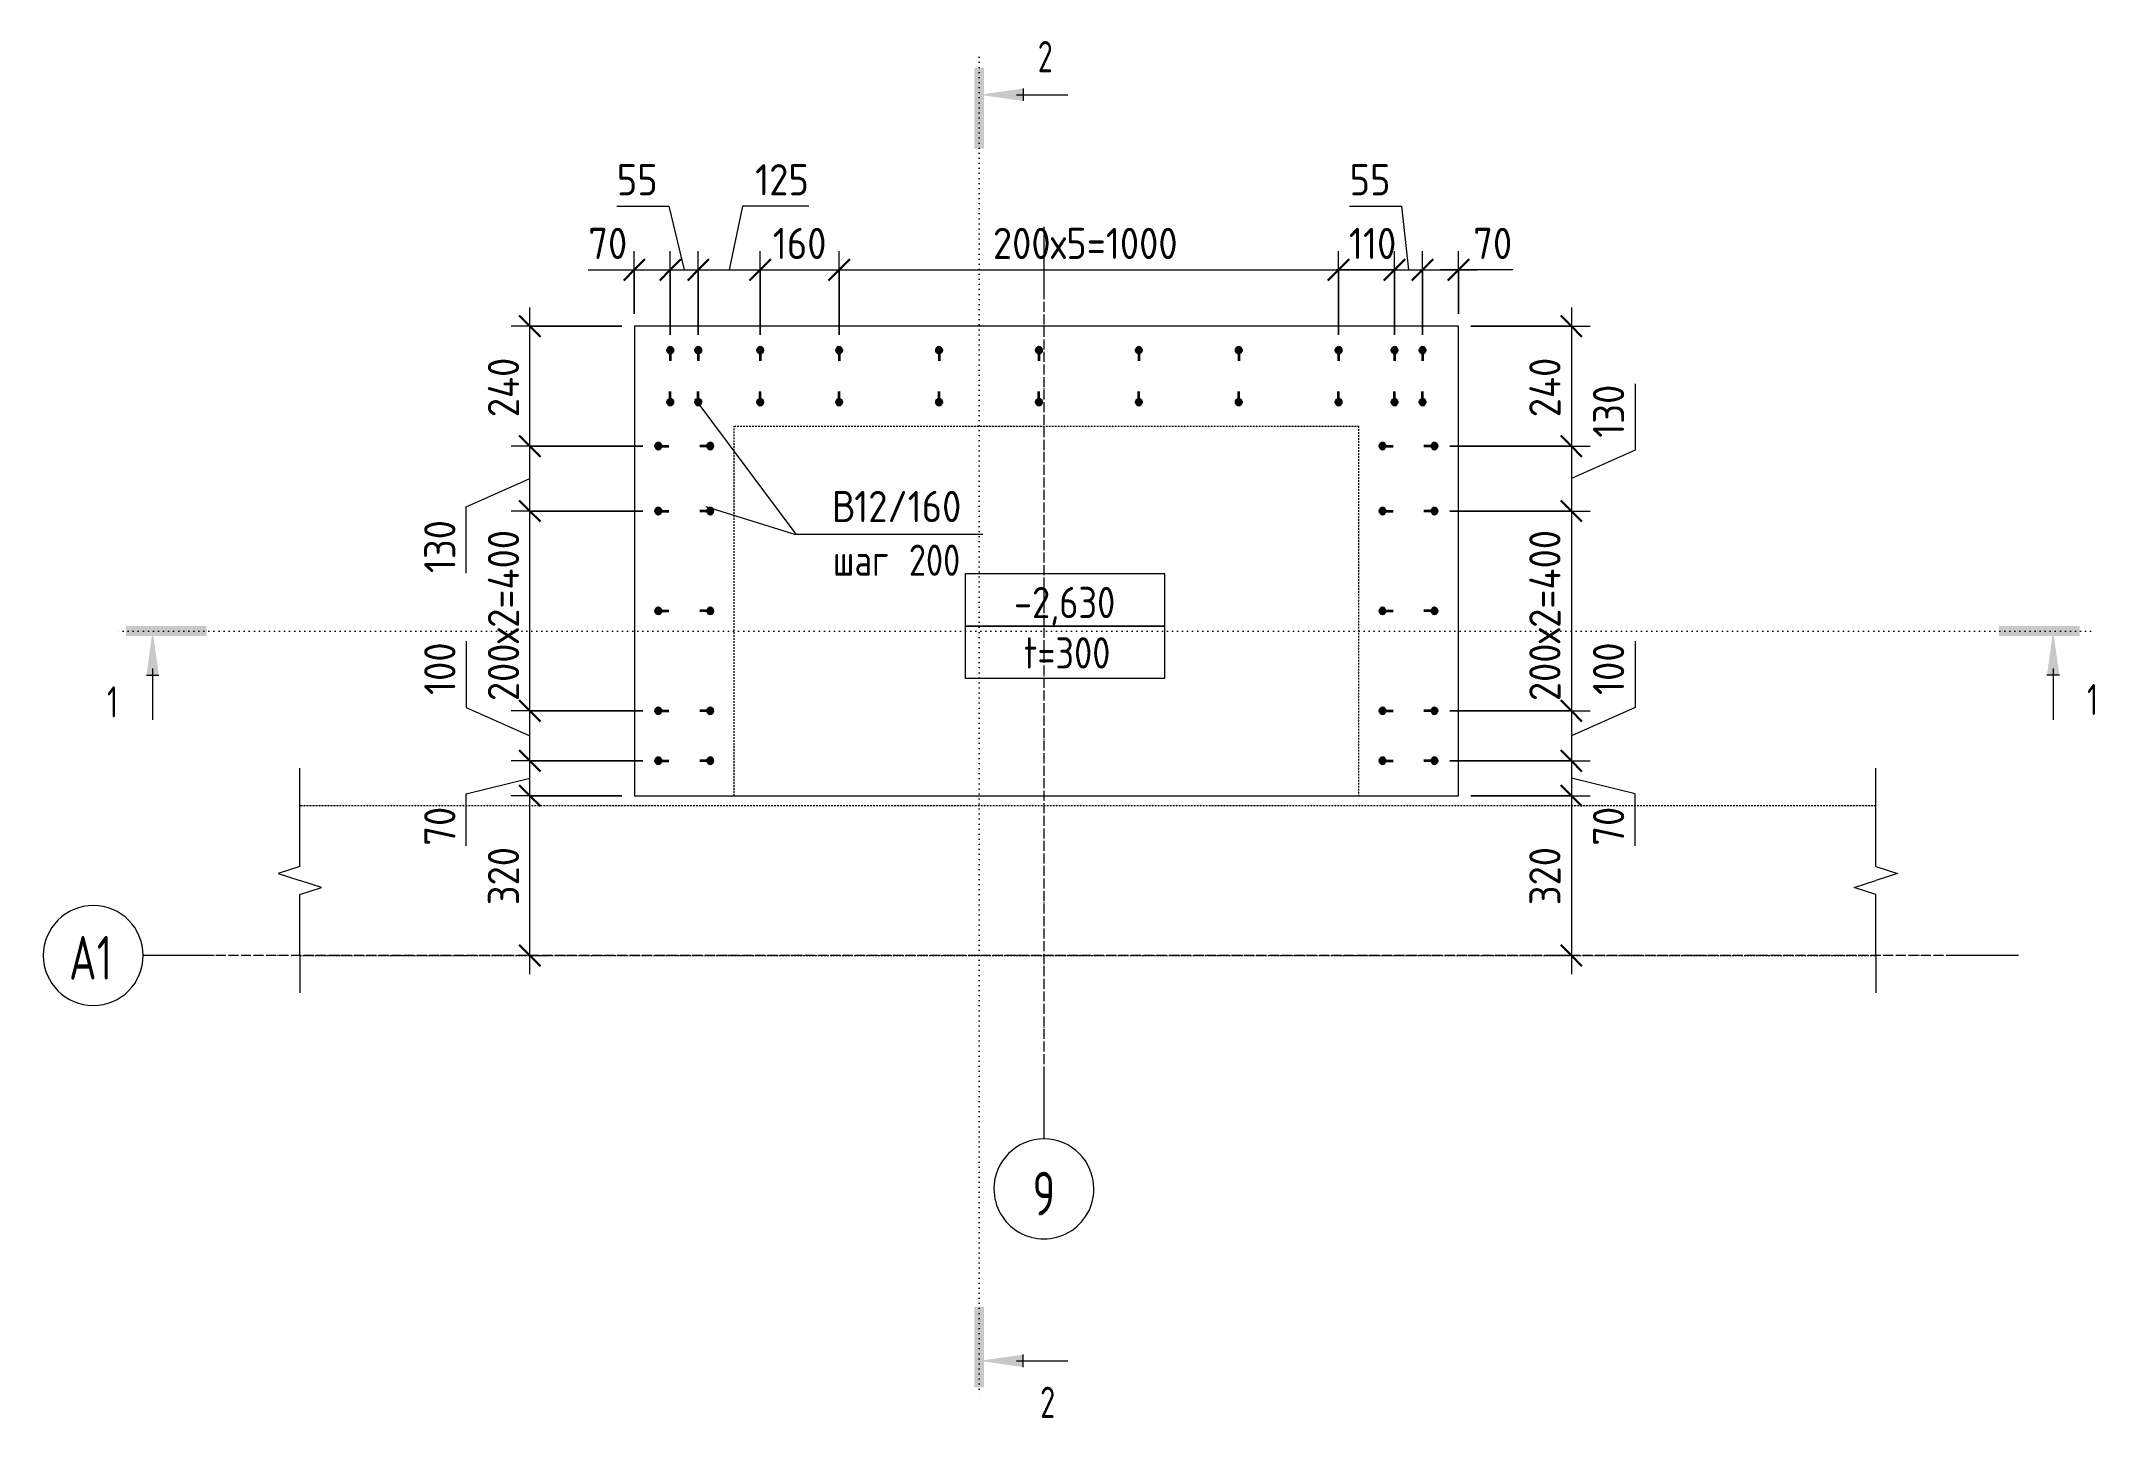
# Model space of a CAD drawing. Header units: millimetres. Extents: x 30199 to 69236, y -5153 to 33423.
# Drawn here: x 53564 to 57676, y 30219 to 32976 of the extents above.
import ezdxf

# ---------------------------------------------------------------- set-up
doc = ezdxf.new("R2010")
doc.units = ezdxf.units.MM
for name, pattern in [('01 Штриховая _4 мм_', [6, 3.5, -2.5]), ('02 Штрихпунктирная _20 мм_', [25, 20, -2.5, 0, -2.5]), ('04 Пунктир 10мм', [10, 0, -10])]:
    doc.linetypes.add(name, pattern=pattern)
for name, color, linetype, lineweight in [('AA_Dim', 7, 'Continuous', 9), ('AA_Dim-25', 7, 'Continuous', 9), ('AA_Oformlenie', 7, 'Continuous', 9), ('AA_Razrez', 7, 'Continuous', 9), ('AA_Vinoska', 7, 'Continuous', 9), ('AF_Stena_Опалубка', 253, 'Continuous', 20), ('KR_Armatura', 7, 'Continuous', 20), ('KR_Armatura_Tonkie', 7, 'Continuous', 20), ('KR_Fundament', 7, 'Continuous', 20), ('Оси', 7, 'Continuous', 9)]:
    doc.layers.add(name, color=color, linetype=linetype, lineweight=lineweight)
doc.styles.add('ISOCPEUR', font='isocpeur.ttf', dxfattribs={"width": 0.7, "height": 87.5})
doc.styles.add('ISOCPEUR_1', font='isocpeur.ttf', dxfattribs={"width": 0.9, "height": 62.5})
doc.styles.add('ISOCPEUR_2', font='isocpeur.ttf', dxfattribs={"width": 0.7, "height": 62.5})
doc.styles.add('ISOCPEUR_3', font='isocpeur.ttf', dxfattribs={"width": 0.85, "height": 62.5})
doc.styles.add('ISOCPEUR_8', font='isocpeur.ttf', dxfattribs={"width": 0.8, "height": 62.5})
doc.dimstyles.new('05_Округл_1мм__прозр_', dxfattribs={"dimscale": 304.8, "dimtxt": 62.248823, "dimasz": 0.139436, "dimexe": 0.123031, "dimexo": 0.082021, "dimgap": 0.008202, "dimtad": 1, "dimdec": 0, "dimdsep": 46, "dimtxsty": 'ISOCPEUR_1', "dimblk1": 'OBLIQUE', "dimblk2": 'OBLIQUE', "dimsah": 1, "dimcen": 0.09, "dimdle": 0.123031, "dimazin": 0, "dimtfac": 1, "dimtdec": 4, "dimtix": 1, "dimtmove": 0, "dimatfit": 3, "dimfxl": 1, "dimtvp": 1, "dimtolj": 1, "dimtzin": 0, "dimlwd": 18, "dimlwe": 18, "dimarcsym": 2})
doc.dimstyles.new('05_Округл_1мм__прозр__1', dxfattribs={"dimscale": 304.8, "dimtxt": 62.248823, "dimasz": 0.139436, "dimexe": 0.123031, "dimexo": 0.082021, "dimgap": 0.008202, "dimtad": 1, "dimdec": 0, "dimdsep": 46, "dimtxsty": 'ISOCPEUR_1', "dimblk1": 'OBLIQUE', "dimblk2": 'OBLIQUE', "dimsah": 1, "dimcen": 0.09, "dimdle": 0.123031, "dimazin": 0, "dimtfac": 1, "dimtdec": 4, "dimtix": 1, "dimtmove": 1, "dimatfit": 3, "dimfxl": 1, "dimtvp": 1, "dimtolj": 1, "dimtzin": 0, "dimlwd": 18, "dimlwe": 18, "dimarcsym": 2})
doc.dimstyles.new('05_Округл_5мм__прозр_', dxfattribs={"dimscale": 304.8, "dimtxt": 62.248823, "dimasz": 0.139436, "dimexe": 0.123031, "dimexo": 0.082021, "dimgap": 0.008202, "dimtad": 1, "dimdec": 0, "dimrnd": 5, "dimdsep": 46, "dimtxsty": 'ISOCPEUR_1', "dimblk1": 'OBLIQUE', "dimblk2": 'OBLIQUE', "dimsah": 1, "dimcen": 0.09, "dimdle": 0.123031, "dimazin": 0, "dimtfac": 1, "dimtdec": 4, "dimtix": 1, "dimtmove": 1, "dimatfit": 3, "dimfxl": 1, "dimtvp": 1, "dimtolj": 1, "dimtzin": 0, "dimlwd": 18, "dimlwe": 18, "dimarcsym": 2})
doc.dimstyles.new('05_Округл_5мм__прозр__1', dxfattribs={"dimscale": 304.8, "dimtxt": 62.248823, "dimasz": 0.139436, "dimexe": 0.123031, "dimexo": 0.082021, "dimgap": 0.008202, "dimtad": 1, "dimdec": 0, "dimrnd": 5, "dimdsep": 46, "dimtxsty": 'ISOCPEUR_1', "dimblk1": 'OBLIQUE', "dimblk2": 'OBLIQUE', "dimsah": 1, "dimcen": 0.09, "dimdle": 0.123031, "dimazin": 0, "dimtfac": 1, "dimtdec": 4, "dimtix": 1, "dimtmove": 0, "dimatfit": 3, "dimfxl": 1, "dimtvp": 1, "dimtolj": 1, "dimtzin": 0, "dimlwd": 18, "dimlwe": 18, "dimarcsym": 2})

msp = doc.modelspace()

# ---------------------------------------------------------------- texts
at = {"layer": 'AA_Razrez', "char_height": 62.5, "attachment_point": 1, "style": 'ISOCPEUR_2'}
for s, insert, width in [('\\fISOCPEUR|b0|i0|c204|p34|;\\W.7;2', (55559.308, 32975.9022), 37.879734), ('\\fISOCPEUR|b0|i0|c204|p34|;\\W.7;1', (53695.8895, 31684.0868), 26.656109), ('\\fISOCPEUR|b0|i0|c204|p34|;\\W.7;1', (57660.1215, 31688.8804), 26.656109), ('\\fISOCPEUR|b0|i0|c204|p34|;\\W.7;2', (55564.1015, 30281.6618), 37.879734)]:
    msp.add_mtext(s, dxfattribs=dict(at, insert=insert, width=width))
at = {"layer": 'AA_Vinoska', "char_height": 62.5, "attachment_point": 1}
for s, insert, width, style in [('\\fISOCPEUR|b0|i0|c204|p34|;\\W.9;В', (55147.0154, 32075.2547), 54.113906, 'ISOCPEUR_1'), ('\\fISOCPEUR|b0|i0|c204|p34|;\\W.9;В', (55147.0154, 32075.2547), 54.113906, 'ISOCPEUR_1'), ('12/160', (55191.6638, 32075.2547), 263.354344, 'ISOCPEUR_1'), ('12/160', (55191.6638, 32075.2547), 263.354344, 'ISOCPEUR_1'), (' 200', (55269.4383, 31967.7783), 166.751, 'ISOCPEUR_8'), ('шаг', (55149.0529, 31967.7783), 145.907125, 'ISOCPEUR_8'), ('-2,630', (55511.5818, 31883.0375), 252.130719, 'ISOCPEUR_3'), ('t=300', (55531.4006, 31782.1157), 223.169758, 'ISOCPEUR_3')]:
    msp.add_mtext(s, dxfattribs=dict(at, insert=insert, width=width, style=style))
at = {"layer": 'Оси', "char_height": 87.5, "attachment_point": 1, "style": 'ISOCPEUR'}
for s, insert, width in [('\\fISOCPEUR|b0|i0|c204|p34|;\\W.7;А', (53619.7875, 31184.2595), 67.34175), ('\\fISOCPEUR|b0|i0|c204|p34|;\\W.7;1', (53675.35, 31184.2595), 37.879734), ('\\fISOCPEUR|b0|i0|c204|p34|;\\W.7;9', (55548.9065, 30712.0243), 51.909266)]:
    msp.add_mtext(s, dxfattribs=dict(at, insert=insert, width=width))

# ---------------------------------------------------------------- blocks, each defined once
blk = doc.blocks.new('265_Выпуск П одной длины _НесАрм_РабПлоск_ - В1 _d12_ t250-4071037-Схема расположения арматурных выпусков вундаментной плиты  в_о 9-А1')
at = {"layer": 'KR_Armatura_Tonkie', "lineweight": 35}
for points in [[(-6, -6), (-4.4, -5.8), (-3, -5.2), (-1.8, -4.2), (-0.8, -3), (-0.2, -1.3), (0, 0), (-0.2, 1.6), (-0.8, 3), (-1.8, 4.2), (-3.3, 5.3), (-4.4, 5.8), (-6, 6), (-7.6, 5.8), (-9, 5.2), (-10.2, 4.2), (-11.2, 3), (-11.8, 1.6), (-12, 0), (-11.8, -1.6), (-11.2, -3), (-10.2, -4.2), (-9, -5.2), (-7.6, -5.8)], [(98, -6), (99.6, -5.8), (101, -5.2), (102.9, -3.4), (103.2, -3), (103.8, -1.6), (104, 0), (103.8, 1.6), (102.9, 3.4), (102.2, 4.2), (101, 5.2), (99.6, 5.8), (98, 6), (96.4, 5.8), (95, 5.2), (93.8, 4.2), (92.8, 3), (92.2, 1.6), (92, 0), (92.2, -1.6), (92.8, -3), (93.8, -4.2), (95, -5.2), (96.4, -5.8)]]:
    blk.add_hatch(color=256, dxfattribs=at).paths.add_polyline_path(points)
at = {"layer": 'KR_Armatura'}
for centre in [(-6, 0), (98, 0)]:
    blk.add_circle(centre, 6, dxfattribs=at)
at = {"layer": 'KR_Armatura_Tonkie', "lineweight": 35}
for p, q in [((0, 0), (15, 0)), ((92, 0), (77, 0))]:
    blk.add_line(p, q, dxfattribs=at)
for centre, start, end in [((-6, 0), 360, 180), ((-6, 0), 180, 360), ((98, 0), 360, 180), ((98, 0), 180, 360)]:
    blk.add_arc(centre, 6, start, end, dxfattribs=at)
blk = doc.blocks.new('265_Выпуск П одной длины _НесАрм_РабПлоск_ - В1 _d12_ t250-V1-Схема расположения арматурных выпусков вундаментной плиты  в_о 9-А1')
at = {"layer": 'KR_Armatura_Tonkie', "lineweight": 35}
for points in [[(-12, 0), (-11.8, -1.6), (-11.2, -3), (-10.2, -4.2), (-9, -5.2), (-7.6, -5.8), (-6, -6), (-4.4, -5.8), (-3, -5.2), (-1.8, -4.2), (-0.8, -3), (-0.2, -1.6), (-0.1, 0.9), (-0.2, 1.6), (-0.8, 3), (-1.8, 4.2), (-3, 5.2), (-4.4, 5.8), (-6, 6), (-7.6, 5.8), (-9, 5.2), (-10.2, 4.2), (-11.2, 3), (-11.9, 0.9)], [(92, 0), (92.2, -1.6), (92.8, -3), (93.8, -4.2), (95, -5.2), (96.4, -5.8), (98, -6), (99.6, -5.8), (101, -5.2), (102.2, -4.2), (103.2, -3), (103.8, -1.6), (103.9, 0.9), (103.8, 1.6), (103.2, 3), (102.2, 4.2), (101, 5.2), (99.6, 5.8), (98, 6), (96.4, 5.8), (95, 5.2), (93.8, 4.2), (92.8, 3), (92.1, 0.9)]]:
    blk.add_hatch(color=256, dxfattribs=at).paths.add_polyline_path(points)
at = {"layer": 'KR_Armatura'}
for centre in [(-6, 0), (98, 0)]:
    blk.add_circle(centre, 6, dxfattribs=at)
at = {"layer": 'KR_Armatura_Tonkie', "lineweight": 35}
for p, q in [((0, 0), (15, 0)), ((92, 0), (77, 0))]:
    blk.add_line(p, q, dxfattribs=at)
for centre, start, end in [((-6, 0), 360, 180), ((-6, 0), 180, 360), ((98, 0), 360, 180), ((98, 0), 180, 360)]:
    blk.add_arc(centre, 6, start, end, dxfattribs=at)
blk = doc.blocks.new('265_Выпуск П одной длины _НесАрм_РабПлоск_ - В1 _d12_ t250-V2-Схема расположения арматурных выпусков вундаментной плиты  в_о 9-А1')
at = {"layer": 'KR_Armatura_Tonkie', "lineweight": 35}
for points in [[(-12, 0), (-11.8, -1.6), (-11.2, -3), (-10.2, -4.2), (-9, -5.2), (-7.6, -5.8), (-6, -6), (-4.4, -5.8), (-3, -5.2), (-1.8, -4.2), (-0.8, -3), (-0.2, -1.6), (-0.1, 0.4), (-0.2, 1.6), (-0.8, 3), (-1.8, 4.2), (-3, 5.2), (-4.4, 5.8), (-6, 6), (-7.6, 5.8), (-9, 5.2), (-10.2, 4.2), (-11.2, 3), (-11.8, 1.6), (-11.9, 0.4)], [(92, 0), (92.2, -1.6), (92.8, -3), (93.8, -4.2), (95, -5.2), (96.4, -5.8), (98, -6), (99.6, -5.8), (101, -5.2), (102.2, -4.2), (103.2, -3), (103.8, -1.6), (103.9, 0.4), (103.8, 1.6), (103.2, 3), (102.2, 4.2), (101, 5.2), (99.6, 5.8), (98, 6), (96.4, 5.8), (95, 5.2), (93.8, 4.2), (92.8, 3), (92.2, 1.6), (92.1, 0.4)]]:
    blk.add_hatch(color=256, dxfattribs=at).paths.add_polyline_path(points)
at = {"layer": 'KR_Armatura'}
for centre in [(-6, 0), (98, 0)]:
    blk.add_circle(centre, 6, dxfattribs=at)
at = {"layer": 'KR_Armatura_Tonkie', "lineweight": 35}
for p, q in [((0, 0), (15, 0)), ((92, 0), (77, 0))]:
    blk.add_line(p, q, dxfattribs=at)
for centre, start, end in [((-6, 0), 360, 180), ((-6, 0), 180, 360), ((98, 0), 360, 180), ((98, 0), 180, 360)]:
    blk.add_arc(centre, 6, start, end, dxfattribs=at)
blk = doc.blocks.new('011_ЛинияОбрыва _ЭлУзла_Линия_ - Тип 1-4169792-Схема расположения арматурных выпусков вундаментной плиты  в_о 9-А1')
at = {"layer": 'AA_Oformlenie'}
for p, q in [((0, 0), (122.5, 0)), ((178.2, 0), (300, 0))]:
    blk.add_line(p, q, dxfattribs=at)
blk = doc.blocks.new('011_ЛинияОбрыва _ЭлУзла_Линия_ - Тип 1-4172860-Схема расположения арматурных выпусков вундаментной плиты  в_о 9-А1')
at = {"layer": 'AA_Oformlenie'}
for p, q in [((0, 0), (122.5, 0)), ((178.2, 0), (300, 0))]:
    blk.add_line(p, q, dxfattribs=at)
blk = doc.blocks.new('Ось сетки - d_4мм-2765513-Схема расположения арматурных выпусков вундаментной плиты  в_о 9-А1')
at = {"layer": 'Оси'}
for start, end in [(360, 180), (360, 180), (180, 360), (180, 360)]:
    blk.add_arc((0, 0), 4, start, end, dxfattribs=at)
blk = doc.blocks.new('Разрез - Номер узла_ сзади-394133-Схема расположения арматурных выпусков вундаментной плиты  в_о 9-А1')
at = {"layer": 'AA_Razrez'}
for points in [[(7.33, 0.4), (7.33, -0.39), (0.87, -0.39), (0.87, 0.4)], [(3.5, -3.53), (2.5, -3.53), (3, 0)]]:
    blk.add_hatch(color=256, dxfattribs=at).paths.add_polyline_path(points)
for p, q in [((3, -3), (3, -7.1)), ((2.5, -3.53), (3.5, -3.53))]:
    blk.add_line(p, q, dxfattribs=at)
blk = doc.blocks.new('Разрез - Номер узла_ спереди-394134-Схема расположения арматурных выпусков вундаментной плиты  в_о 9-А1')
at = {"layer": 'AA_Razrez'}
for points in [[(7.33, 0.4), (7.33, -0.39), (0.87, -0.39), (0.87, 0.4)], [(3.5, -3.53), (2.5, -3.53), (3, 0)]]:
    blk.add_hatch(color=256, dxfattribs=at).paths.add_polyline_path(points)
for p, q in [((3, -3), (3, -7.1)), ((2.5, -3.53), (3.5, -3.53))]:
    blk.add_line(p, q, dxfattribs=at)
blk = doc.blocks.new('042_М_ФундПлиты_ТолщинаОтметка - 042_М_ФундПлиты_ТолщинаОтметка-647274-Схема расположения арматурных выпусков вундаментной плиты  в_о 9-А1')
at = {"layer": 'AA_Vinoska'}
for p, q in [((8, 4.17), (-8, 4.17)), ((-8, 4.17), (-8, 0)), ((8, 0), (8, 4.17)), ((8, 0), (-8, 0)), ((-8, 0), (-8, -4.17)), ((-8, 0), (8, 0)), ((8, -4.17), (8, 0)), ((-8, -4.17), (8, -4.17))]:
    blk.add_line(p, q, dxfattribs=at)
blk = doc.blocks.new('DIMBLOCK46-Схема расположения арматурных выпусков вундаментной плиты  в_о 9-А1')
at = {"layer": 'AA_Dim-25', "lineweight": 18}
for p, q in [((54726.5, 31465), (54505, 31465)), ((54542.5, 31107.5), (54542.5, 31465)), ((54542.5, 31465), (54726.5, 31465)), ((54537.4, 31145), (54580, 31145)), ((54542.5, 31145), (54537.4, 31145))]:
    blk.add_line(p, q, dxfattribs=at)
at = {"layer": 'AA_Dim-25', "lineweight": 30}
for p, q in [((54542.5, 31465), (54521.2, 31486.2)), ((54542.5, 31465), (54563.7, 31443.7)), ((54542.5, 31145), (54521.2, 31166.2)), ((54542.5, 31145), (54563.7, 31123.7))]:
    blk.add_line(p, q, dxfattribs=at)
at = {"layer": 'AA_Dim-25', "color": 0, "lineweight": 18, "insert": (54458.3, 31245.7), "char_height": 62.5, "width": 142.215, "attachment_point": 1, "rotation": 90, "line_spacing_factor": 1.149209, "style": 'ISOCPEUR_1'}
blk.add_mtext('320', dxfattribs=at)
blk = doc.blocks.new('_Oblique')
at = {"color": 0, "linetype": 'ByBlock', "lineweight": -2}
blk.add_line((-0.5, -0.5), (0.5, 0.5), dxfattribs=at)
blk = doc.blocks.new('DIMBLOCK47-Схема расположения арматурных выпусков вундаментной плиты  в_о 9-А1')
at = {"layer": 'AA_Dim-25', "lineweight": 30}
for p, q in [((54542.5, 31535), (54521.2, 31556.2)), ((54542.5, 31535), (54563.7, 31513.7)), ((54542.5, 31465), (54521.2, 31486.2)), ((54542.5, 31465), (54563.7, 31443.7))]:
    blk.add_line(p, q, dxfattribs=at)
at = {"layer": 'AA_Dim-25', "lineweight": 18}
for p, q in [((54415, 31468.9), (54542.5, 31500)), ((54768.5, 31535), (54505, 31535)), ((54542.5, 31465), (54542.5, 31535)), ((54542.5, 31535), (54768.5, 31535)), ((54415, 31364.9), (54415, 31468.9)), ((54726.5, 31465), (54505, 31465)), ((54542.5, 31465), (54726.5, 31465))]:
    blk.add_line(p, q, dxfattribs=at)
at = {"layer": 'AA_Dim-25', "color": 0, "lineweight": 18, "insert": (54330.8, 31364.9), "char_height": 62.5, "width": 94.81, "attachment_point": 1, "rotation": 90, "line_spacing_factor": 1.149209, "style": 'ISOCPEUR_1'}
blk.add_mtext('70', dxfattribs=at)
blk = doc.blocks.new('DIMBLOCK48-Схема расположения арматурных выпусков вундаментной плиты  в_о 9-А1')
at = {"layer": 'AA_Dim-25', "lineweight": 18}
for p, q in [((54415, 31774.4), (54415, 31641.6)), ((54415, 31641.6), (54542.5, 31585)), ((54768.5, 31635), (54505, 31635)), ((54542.5, 31535), (54542.5, 31635)), ((54542.5, 31635), (54768.5, 31635)), ((54768.5, 31535), (54505, 31535)), ((54542.5, 31535), (54768.5, 31535))]:
    blk.add_line(p, q, dxfattribs=at)
at = {"layer": 'AA_Dim-25', "lineweight": 30}
for p, q in [((54542.5, 31635), (54521.2, 31656.2)), ((54542.5, 31635), (54563.7, 31613.7)), ((54542.5, 31535), (54521.2, 31556.2)), ((54542.5, 31535), (54563.7, 31513.7))]:
    blk.add_line(p, q, dxfattribs=at)
at = {"layer": 'AA_Dim-25', "color": 0, "lineweight": 18, "insert": (54330.8, 31666.6), "char_height": 62.5, "width": 129.286, "attachment_point": 1, "rotation": 90, "line_spacing_factor": 1.149209, "style": 'ISOCPEUR_1'}
blk.add_mtext('100', dxfattribs=at)
blk = doc.blocks.new('DIMBLOCK49-Схема расположения арматурных выпусков вундаментной плиты  в_о 9-А1')
at = {"layer": 'AA_Dim-25', "lineweight": 18}
for p, q in [((54768.5, 32035), (54505, 32035)), ((54542.5, 31635), (54542.5, 32035)), ((54542.5, 32035), (54768.5, 32035)), ((54768.5, 31635), (54505, 31635)), ((54542.5, 31635), (54768.5, 31635))]:
    blk.add_line(p, q, dxfattribs=at)
at = {"layer": 'AA_Dim-25', "lineweight": 30}
for p, q in [((54542.5, 32035), (54521.2, 32056.2)), ((54542.5, 32035), (54563.7, 32013.7)), ((54542.5, 31635), (54521.2, 31656.2)), ((54542.5, 31635), (54563.7, 31613.7))]:
    blk.add_line(p, q, dxfattribs=at)
at = {"layer": 'AA_Dim-25', "color": 0, "lineweight": 18, "insert": (54458.3, 31654.2), "char_height": 62.5, "width": 433.826, "attachment_point": 1, "rotation": 90, "line_spacing_factor": 1.149209, "style": 'ISOCPEUR_1'}
blk.add_mtext('200х2=400', dxfattribs=at)
blk = doc.blocks.new('DIMBLOCK50-Схема расположения арматурных выпусков вундаментной плиты  в_о 9-А1')
at = {"layer": 'AA_Dim-25', "lineweight": 18}
for p, q in [((54768.5, 32165), (54505, 32165)), ((54542.5, 32035), (54542.5, 32165)), ((54542.5, 32165), (54768.5, 32165)), ((54415, 32043.4), (54542.5, 32100)), ((54415, 31910.6), (54415, 32043.4)), ((54768.5, 32035), (54505, 32035)), ((54542.5, 32035), (54768.5, 32035))]:
    blk.add_line(p, q, dxfattribs=at)
at = {"layer": 'AA_Dim-25', "lineweight": 30}
for p, q in [((54542.5, 32165), (54521.2, 32186.2)), ((54542.5, 32165), (54563.7, 32143.7)), ((54542.5, 32035), (54521.2, 32056.2)), ((54542.5, 32035), (54563.7, 32013.7))]:
    blk.add_line(p, q, dxfattribs=at)
at = {"layer": 'AA_Dim-25', "color": 0, "lineweight": 18, "insert": (54330.8, 31910.6), "char_height": 62.5, "width": 129.286, "attachment_point": 1, "rotation": 90, "line_spacing_factor": 1.149209, "style": 'ISOCPEUR_1'}
blk.add_mtext('130', dxfattribs=at)
blk = doc.blocks.new('DIMBLOCK51-Схема расположения арматурных выпусков вундаментной плиты  в_о 9-А1')
at = {"layer": 'AA_Dim-25', "lineweight": 18}
for p, q in [((54726.5, 32405), (54505, 32405)), ((54542.5, 32165), (54542.5, 32442.5)), ((54542.5, 32405), (54726.5, 32405)), ((54768.5, 32165), (54505, 32165)), ((54542.5, 32165), (54768.5, 32165))]:
    blk.add_line(p, q, dxfattribs=at)
at = {"layer": 'AA_Dim-25', "lineweight": 30}
for p, q in [((54542.5, 32405), (54521.2, 32426.2)), ((54542.5, 32405), (54563.7, 32383.7)), ((54542.5, 32165), (54521.2, 32186.2)), ((54542.5, 32165), (54563.7, 32143.7))]:
    blk.add_line(p, q, dxfattribs=at)
at = {"layer": 'AA_Dim-25', "color": 0, "lineweight": 18, "insert": (54458.3, 32222.7), "char_height": 62.5, "width": 149.397, "attachment_point": 1, "rotation": 90, "line_spacing_factor": 1.149209, "style": 'ISOCPEUR_1'}
blk.add_mtext('240', dxfattribs=at)
blk = doc.blocks.new('DIMBLOCK52-Схема расположения арматурных выпусков вундаментной плиты  в_о 9-А1')
at = {"layer": 'AA_Dim-25', "lineweight": 18}
for p, q in [((56426.5, 32405), (56665, 32405)), ((56627.5, 32405), (56426.5, 32405)), ((56627.5, 32442.5), (56627.5, 32165)), ((56384.5, 32165), (56665, 32165)), ((56627.5, 32165), (56384.5, 32165))]:
    blk.add_line(p, q, dxfattribs=at)
at = {"layer": 'AA_Dim-25', "lineweight": 30}
for p, q in [((56627.5, 32405), (56606.2, 32426.2)), ((56627.5, 32405), (56648.7, 32383.7)), ((56627.5, 32165), (56606.2, 32186.2)), ((56627.5, 32165), (56648.7, 32143.7))]:
    blk.add_line(p, q, dxfattribs=at)
at = {"layer": 'AA_Dim-25', "color": 0, "lineweight": 18, "insert": (56543.3, 32222.7), "char_height": 62.5, "width": 149.397, "attachment_point": 1, "rotation": 90, "line_spacing_factor": 1.149209, "style": 'ISOCPEUR_1'}
blk.add_mtext('240', dxfattribs=at)
blk = doc.blocks.new('DIMBLOCK53-Схема расположения арматурных выпусков вундаментной плиты  в_о 9-А1')
at = {"layer": 'AA_Dim-25', "lineweight": 18}
for p, q in [((56755, 32289.4), (56755, 32156.6)), ((56384.5, 32165), (56665, 32165)), ((56627.5, 32165), (56384.5, 32165)), ((56627.5, 32165), (56627.5, 32035)), ((56755, 32156.6), (56627.5, 32100)), ((56384.5, 32035), (56665, 32035)), ((56627.5, 32035), (56384.5, 32035))]:
    blk.add_line(p, q, dxfattribs=at)
at = {"layer": 'AA_Dim-25', "lineweight": 30}
for p, q in [((56627.5, 32165), (56606.2, 32186.2)), ((56627.5, 32165), (56648.7, 32143.7)), ((56627.5, 32035), (56606.2, 32056.2)), ((56627.5, 32035), (56648.7, 32013.7))]:
    blk.add_line(p, q, dxfattribs=at)
at = {"layer": 'AA_Dim-25', "color": 0, "lineweight": 18, "insert": (56670.8, 32181.6), "char_height": 62.5, "width": 129.286, "attachment_point": 1, "rotation": 90, "line_spacing_factor": 1.149209, "style": 'ISOCPEUR_1'}
blk.add_mtext('130', dxfattribs=at)
blk = doc.blocks.new('DIMBLOCK54-Схема расположения арматурных выпусков вундаментной плиты  в_о 9-А1')
at = {"layer": 'AA_Dim-25', "lineweight": 18}
for p, q in [((56384.5, 32035), (56665, 32035)), ((56627.5, 32035), (56384.5, 32035)), ((56627.5, 32035), (56627.5, 31635)), ((56384.5, 31635), (56665, 31635)), ((56627.5, 31635), (56384.5, 31635))]:
    blk.add_line(p, q, dxfattribs=at)
at = {"layer": 'AA_Dim-25', "lineweight": 30}
for p, q in [((56627.5, 32035), (56606.2, 32056.2)), ((56627.5, 32035), (56648.7, 32013.7)), ((56627.5, 31635), (56606.2, 31656.2)), ((56627.5, 31635), (56648.7, 31613.7))]:
    blk.add_line(p, q, dxfattribs=at)
at = {"layer": 'AA_Dim-25', "color": 0, "lineweight": 18, "insert": (56543.3, 31654.2), "char_height": 62.5, "width": 433.826, "attachment_point": 1, "rotation": 90, "line_spacing_factor": 1.149209, "style": 'ISOCPEUR_1'}
blk.add_mtext('200х2=400', dxfattribs=at)
blk = doc.blocks.new('DIMBLOCK55-Схема расположения арматурных выпусков вундаментной плиты  в_о 9-А1')
at = {"layer": 'AA_Dim-25', "lineweight": 18}
for p, q in [((56755, 31774.4), (56755, 31641.6)), ((56384.5, 31635), (56665, 31635)), ((56627.5, 31635), (56384.5, 31635)), ((56755, 31641.6), (56627.5, 31585)), ((56627.5, 31635), (56627.5, 31535)), ((56384.5, 31535), (56665, 31535)), ((56627.5, 31535), (56384.5, 31535))]:
    blk.add_line(p, q, dxfattribs=at)
at = {"layer": 'AA_Dim-25', "lineweight": 30}
for p, q in [((56627.5, 31635), (56606.2, 31656.2)), ((56627.5, 31635), (56648.7, 31613.7)), ((56627.5, 31535), (56606.2, 31556.2)), ((56627.5, 31535), (56648.7, 31513.7))]:
    blk.add_line(p, q, dxfattribs=at)
at = {"layer": 'AA_Dim-25', "color": 0, "lineweight": 18, "insert": (56670.8, 31666.6), "char_height": 62.5, "width": 129.286, "attachment_point": 1, "rotation": 90, "line_spacing_factor": 1.149209, "style": 'ISOCPEUR_1'}
blk.add_mtext('100', dxfattribs=at)
blk = doc.blocks.new('DIMBLOCK56-Схема расположения арматурных выпусков вундаментной плиты  в_о 9-А1')
at = {"layer": 'AA_Dim-25', "lineweight": 30}
for p, q in [((56627.5, 31535), (56606.2, 31556.2)), ((56627.5, 31535), (56648.7, 31513.7)), ((56627.5, 31465), (56606.2, 31486.2)), ((56627.5, 31465), (56648.7, 31443.7))]:
    blk.add_line(p, q, dxfattribs=at)
at = {"layer": 'AA_Dim-25', "lineweight": 18}
for p, q in [((56384.5, 31535), (56665, 31535)), ((56627.5, 31535), (56384.5, 31535)), ((56627.5, 31535), (56627.5, 31465)), ((56755, 31468.9), (56627.5, 31500)), ((56426.5, 31465), (56665, 31465)), ((56627.5, 31465), (56426.5, 31465)), ((56755, 31364.9), (56755, 31468.9))]:
    blk.add_line(p, q, dxfattribs=at)
at = {"layer": 'AA_Dim-25', "color": 0, "lineweight": 18, "insert": (56670.8, 31364.9), "char_height": 62.5, "width": 94.81, "attachment_point": 1, "rotation": 90, "line_spacing_factor": 1.149209, "style": 'ISOCPEUR_1'}
blk.add_mtext('70', dxfattribs=at)
blk = doc.blocks.new('DIMBLOCK57-Схема расположения арматурных выпусков вундаментной плиты  в_о 9-А1')
at = {"layer": 'AA_Dim-25', "lineweight": 18}
for p, q in [((56426.5, 31465), (56665, 31465)), ((56627.5, 31465), (56426.5, 31465)), ((56627.5, 31465), (56627.5, 31107.5)), ((56632.5, 31145), (56590, 31145)), ((56627.5, 31145), (56632.5, 31145))]:
    blk.add_line(p, q, dxfattribs=at)
at = {"layer": 'AA_Dim-25', "lineweight": 30}
for p, q in [((56627.5, 31465), (56606.2, 31486.2)), ((56627.5, 31465), (56648.7, 31443.7)), ((56627.5, 31145), (56606.2, 31166.2)), ((56627.5, 31145), (56648.7, 31123.7))]:
    blk.add_line(p, q, dxfattribs=at)
at = {"layer": 'AA_Dim-25', "color": 0, "lineweight": 18, "insert": (56543.3, 31245.7), "char_height": 62.5, "width": 142.215, "attachment_point": 1, "rotation": 90, "line_spacing_factor": 1.149209, "style": 'ISOCPEUR_1'}
blk.add_mtext('320', dxfattribs=at)
blk = doc.blocks.new('DIMBLOCK58-Схема расположения арматурных выпусков вундаментной плиты  в_о 9-А1')
at = {"layer": 'AA_Dim-25', "lineweight": 18}
for p, q in [((54751.5, 32430), (54751.5, 32555.3)), ((54823.5, 32388), (54823.5, 32555.3)), ((54659.4, 32517.8), (54763.4, 32517.8)), ((54714, 32517.8), (54823.5, 32517.8)), ((54751.5, 32517.8), (54751.5, 32430)), ((54763.4, 32517.8), (54787.5, 32517.8)), ((54823.5, 32517.8), (54823.5, 32388))]:
    blk.add_line(p, q, dxfattribs=at)
at = {"layer": 'AA_Dim-25', "lineweight": 30}
for p, q in [((54751.5, 32517.8), (54772.8, 32539)), ((54823.5, 32517.8), (54844.8, 32539)), ((54751.5, 32517.8), (54730.3, 32496.5)), ((54823.5, 32517.8), (54802.3, 32496.5))]:
    blk.add_line(p, q, dxfattribs=at)
at = {"layer": 'AA_Dim-25', "color": 0, "lineweight": 18, "insert": (54659.4, 32602), "char_height": 62.5, "width": 94.81, "attachment_point": 1, "line_spacing_factor": 1.149209, "style": 'ISOCPEUR_1'}
blk.add_mtext('70', dxfattribs=at)
blk = doc.blocks.new('DIMBLOCK59-Схема расположения арматурных выпусков вундаментной плиты  в_о 9-А1')
at = {"layer": 'AA_Dim-25', "lineweight": 18}
for p, q in [((54716.4, 32645.3), (54820.4, 32645.3)), ((54820.4, 32645.3), (54851.5, 32517.8)), ((54823.5, 32388), (54823.5, 32555.3)), ((54879.5, 32388), (54879.5, 32555.3)), ((54823.5, 32517.8), (54879.5, 32517.8)), ((54823.5, 32517.8), (54823.5, 32388)), ((54879.5, 32517.8), (54879.5, 32388))]:
    blk.add_line(p, q, dxfattribs=at)
at = {"layer": 'AA_Dim-25', "lineweight": 30}
for p, q in [((54823.5, 32517.8), (54844.8, 32539)), ((54879.5, 32517.8), (54900.8, 32539)), ((54823.5, 32517.8), (54802.3, 32496.5)), ((54879.5, 32517.8), (54858.3, 32496.5))]:
    blk.add_line(p, q, dxfattribs=at)
at = {"layer": 'AA_Dim-25', "color": 0, "lineweight": 18, "insert": (54716.4, 32729.5), "char_height": 62.5, "width": 94.81, "attachment_point": 1, "line_spacing_factor": 1.149209, "style": 'ISOCPEUR_1'}
blk.add_mtext('55', dxfattribs=at)
blk = doc.blocks.new('DIMBLOCK60-Схема расположения арматурных выпусков вундаментной плиты  в_о 9-А1')
at = {"layer": 'AA_Dim-25', "lineweight": 18}
for p, q in [((54968.4, 32645.3), (54941.6, 32517.8)), ((55101.1, 32645.3), (54968.4, 32645.3)), ((54879.5, 32388), (54879.5, 32555.3)), ((55003.6, 32388), (55003.6, 32555.3)), ((54879.5, 32517.8), (55003.6, 32517.8)), ((54879.5, 32517.8), (54879.5, 32388)), ((55003.6, 32517.8), (55003.6, 32388))]:
    blk.add_line(p, q, dxfattribs=at)
at = {"layer": 'AA_Dim-25', "lineweight": 30}
for p, q in [((54879.5, 32517.8), (54900.8, 32539)), ((55003.6, 32517.8), (55024.8, 32539)), ((54879.5, 32517.8), (54858.3, 32496.5)), ((55003.6, 32517.8), (54982.3, 32496.5))]:
    blk.add_line(p, q, dxfattribs=at)
at = {"layer": 'AA_Dim-25', "color": 0, "lineweight": 18, "insert": (54993.4, 32729.5), "char_height": 62.5, "width": 129.286, "attachment_point": 1, "line_spacing_factor": 1.149209, "style": 'ISOCPEUR_1'}
blk.add_mtext('125', dxfattribs=at)
blk = doc.blocks.new('DIMBLOCK61-Схема расположения арматурных выпусков вундаментной плиты  в_о 9-А1')
at = {"layer": 'AA_Dim-25', "lineweight": 18}
for p, q in [((55003.6, 32388), (55003.6, 32555.3)), ((55161.6, 32388), (55161.6, 32555.3)), ((55003.6, 32517.8), (55161.6, 32517.8)), ((55003.6, 32517.8), (55003.6, 32388)), ((55161.6, 32517.8), (55161.6, 32388))]:
    blk.add_line(p, q, dxfattribs=at)
at = {"layer": 'AA_Dim-25', "lineweight": 30}
for p, q in [((55003.6, 32517.8), (55024.8, 32539)), ((55161.6, 32517.8), (55182.8, 32539)), ((55003.6, 32517.8), (54982.3, 32496.5)), ((55161.6, 32517.8), (55140.3, 32496.5))]:
    blk.add_line(p, q, dxfattribs=at)
at = {"layer": 'AA_Dim-25', "color": 0, "lineweight": 18, "insert": (55028.7, 32602), "char_height": 62.5, "width": 129.286, "attachment_point": 1, "line_spacing_factor": 1.149209, "style": 'ISOCPEUR_1'}
blk.add_mtext('160', dxfattribs=at)
blk = doc.blocks.new('DIMBLOCK62-Схема расположения арматурных выпусков вундаментной плиты  в_о 9-А1')
at = {"layer": 'AA_Dim-25', "lineweight": 18}
for p, q in [((55161.6, 32388), (55161.6, 32555.3)), ((56161.6, 32388), (56161.6, 32555.3)), ((55161.6, 32517.8), (56161.6, 32517.8)), ((55161.6, 32517.8), (55161.6, 32388)), ((56161.6, 32517.8), (56161.6, 32388))]:
    blk.add_line(p, q, dxfattribs=at)
at = {"layer": 'AA_Dim-25', "lineweight": 30}
for p, q in [((55161.6, 32517.8), (55182.8, 32539)), ((56161.6, 32517.8), (56182.8, 32539)), ((55161.6, 32517.8), (55140.3, 32496.5)), ((56161.6, 32517.8), (56140.3, 32496.5))]:
    blk.add_line(p, q, dxfattribs=at)
at = {"layer": 'AA_Dim-25', "color": 0, "lineweight": 18, "insert": (55469.4, 32602), "char_height": 62.5, "width": 461.12, "attachment_point": 1, "line_spacing_factor": 1.149209, "style": 'ISOCPEUR_1'}
blk.add_mtext('200х5=1000', dxfattribs=at)
blk = doc.blocks.new('DIMBLOCK63-Схема расположения арматурных выпусков вундаментной плиты  в_о 9-А1')
at = {"layer": 'AA_Dim-25', "lineweight": 18}
for p, q in [((56161.6, 32388), (56161.6, 32555.3)), ((56273.5, 32388), (56273.5, 32555.3)), ((56157.2, 32517.8), (56217.6, 32517.8)), ((56279.1, 32517.8), (56157.2, 32517.8)), ((56161.6, 32517.8), (56273.5, 32517.8)), ((56161.6, 32517.8), (56161.6, 32388)), ((56273.5, 32517.8), (56273.5, 32388))]:
    blk.add_line(p, q, dxfattribs=at)
at = {"layer": 'AA_Dim-25', "lineweight": 30}
for p, q in [((56161.6, 32517.8), (56182.8, 32539)), ((56273.5, 32517.8), (56294.8, 32539)), ((56161.6, 32517.8), (56140.3, 32496.5)), ((56273.5, 32517.8), (56252.3, 32496.5))]:
    blk.add_line(p, q, dxfattribs=at)
at = {"layer": 'AA_Dim-25', "color": 0, "lineweight": 18, "insert": (56182.2, 32602), "char_height": 62.5, "width": 116.357, "attachment_point": 1, "line_spacing_factor": 1.149209, "style": 'ISOCPEUR_1'}
blk.add_mtext('110', dxfattribs=at)
blk = doc.blocks.new('DIMBLOCK64-Схема расположения арматурных выпусков вундаментной плиты  в_о 9-А1')
at = {"layer": 'AA_Dim-25', "lineweight": 18}
for p, q in [((56183.5, 32645.3), (56287.5, 32645.3)), ((56287.5, 32645.3), (56301.5, 32517.8)), ((56273.5, 32388), (56273.5, 32555.3)), ((56329.5, 32388), (56329.5, 32555.3)), ((56273.5, 32517.8), (56329.5, 32517.8)), ((56273.5, 32517.8), (56273.5, 32388)), ((56329.5, 32517.8), (56329.5, 32388))]:
    blk.add_line(p, q, dxfattribs=at)
at = {"layer": 'AA_Dim-25', "lineweight": 30}
for p, q in [((56273.5, 32517.8), (56294.8, 32539)), ((56329.5, 32517.8), (56350.8, 32539)), ((56273.5, 32517.8), (56252.3, 32496.5)), ((56329.5, 32517.8), (56308.3, 32496.5))]:
    blk.add_line(p, q, dxfattribs=at)
at = {"layer": 'AA_Dim-25', "color": 0, "lineweight": 18, "insert": (56183.5, 32729.5), "char_height": 62.5, "width": 94.81, "attachment_point": 1, "line_spacing_factor": 1.149209, "style": 'ISOCPEUR_1'}
blk.add_mtext('55', dxfattribs=at)
blk = doc.blocks.new('DIMBLOCK65-Схема расположения арматурных выпусков вундаментной плиты  в_о 9-А1')
at = {"layer": 'AA_Dim-25', "lineweight": 18}
for p, q in [((56329.5, 32388), (56329.5, 32555.3)), ((56401.5, 32430), (56401.5, 32555.3)), ((56329.5, 32517.8), (56439, 32517.8)), ((56329.5, 32517.8), (56329.5, 32388)), ((56406.1, 32517.8), (56365.5, 32517.8)), ((56401.5, 32517.8), (56401.5, 32430)), ((56510.1, 32517.8), (56406.1, 32517.8))]:
    blk.add_line(p, q, dxfattribs=at)
at = {"layer": 'AA_Dim-25', "lineweight": 30}
for p, q in [((56329.5, 32517.8), (56350.8, 32539)), ((56401.5, 32517.8), (56422.8, 32539)), ((56329.5, 32517.8), (56308.3, 32496.5)), ((56401.5, 32517.8), (56380.3, 32496.5))]:
    blk.add_line(p, q, dxfattribs=at)
at = {"layer": 'AA_Dim-25', "color": 0, "lineweight": 18, "insert": (56431.1, 32602), "char_height": 62.5, "width": 94.81, "attachment_point": 1, "line_spacing_factor": 1.149209, "style": 'ISOCPEUR_1'}
blk.add_mtext('70', dxfattribs=at)
blk = doc.blocks.new('042_М_Арматуры - Диам длина поз _ Комментарий-3662934-Схема расположения арматурных выпусков вундаментной плиты  в_о 9-А1')
at = {"layer": 'AA_Vinoska'}
blk.add_line((-7, 0), (7, 0), dxfattribs=at)

# ---------------------------------------------------------------- dimensions: what is measured, and where the dimension line sits
at = {"layer": 'AA_Dim', "lineweight": 18}
for base, p1, p2, override, picture, middle in [((54879.5363, 32517.7974), (54823.5363, 32362.9998), (54879.5363, 32362.9998), {"dimpost": '<>', "dimfxl": 56}, 'DIMBLOCK59-Схема расположения арматурных выпусков вундаментной плиты  в_о 9-А1', (54763.8121, 32687.7842)), ((55003.5703, 32517.7974), (54879.5363, 32362.9998), (55003.5703, 32362.9998), {"dimpost": '<>', "dimfxl": 124.03396}, 'DIMBLOCK60-Схема расположения арматурных выпусков вундаментной плиты  в_о 9-А1', (55058.0246, 32687.7842)), ((56329.5363, 32517.7974), (56273.5363, 32362.9998), (56329.5363, 32362.9998), {"dimpost": '<>', "dimfxl": 56}, 'DIMBLOCK64-Схема расположения арматурных выпусков вундаментной плиты  в_о 9-А1', (56230.8893, 32687.7842)), ((54823.5363, 32517.7974), (54751.5363, 32404.9888), (54823.5363, 32362.9998), {"dimpost": '<>', "dimfxl": 83.349122}, 'DIMBLOCK58-Схема расположения арматурных выпусков вундаментной плиты  в_о 9-А1', (54706.8434, 32560.2842)), ((56273.5363, 32517.7974), (56161.5703, 32362.9998), (56273.5363, 32362.9998), {"dimpost": '<>', "dimfxl": 111.96604}, 'DIMBLOCK63-Схема расположения арматурных выпусков вундаментной плиты  в_о 9-А1', (56240.332, 32560.2842)), ((56401.5363, 32517.7974), (56329.5363, 32362.9998), (56401.5363, 32404.9888), {"dimpost": '<>', "dimfxl": 83.349122}, 'DIMBLOCK65-Схема расположения арматурных выпусков вундаментной плиты  в_о 9-А1', (56478.5353, 32560.2842))]:
    dim = msp.add_linear_dim(base=base, p1=p1, p2=p2, dimstyle='05_Округл_5мм__прозр_', override=override, dxfattribs=at)
    dim.commit()
    dim.dimension.update_dxf_attribs({"geometry": picture, "text_midpoint": middle, "dimtype": 160})
for base, p1, p2, override, picture, middle in [((55161.5703, 32517.7974), (55003.5703, 32362.9998), (55161.5703, 32362.9998), {"dimpost": '<>', "dimfxl": 158}, 'DIMBLOCK61-Схема расположения арматурных выпусков вундаментной плиты  в_о 9-А1', (55082.5703, 32551.5474)), ((56161.5703, 32517.7974), (55161.5703, 32362.9998), (56161.5703, 32362.9998), {"dimpost": '200х5=<>', "dimfxl": 1000}, 'DIMBLOCK62-Схема расположения арматурных выпусков вундаментной плиты  в_о 9-А1', (55661.5703, 32551.5474))]:
    dim = msp.add_linear_dim(base=base, p1=p1, p2=p2, dimstyle='05_Округл_5мм__прозр__1', override=override, dxfattribs=at)
    dim.commit()
    dim.dimension.update_dxf_attribs({"geometry": picture, "text_midpoint": middle})
for base, p1, p2, override, picture, middle in [((54542.4637, 32404.9888), (54793.4613, 32164.9998), (54751.5363, 32404.9888), {"dimpost": '<>', "dimfxl": 243.623523}, 'DIMBLOCK51-Схема расположения арматурных выпусков вундаментной плиты  в_о 9-А1', (54508.7137, 32284.9943)), ((56627.4803, 32164.9998), (56401.5363, 32404.9888), (56359.4613, 32164.9998), {"dimpost": '<>', "dimfxl": 243.649401}, 'DIMBLOCK52-Схема расположения арматурных выпусков вундаментной плиты  в_о 9-А1', (56593.7303, 32284.9943)), ((54542.4637, 32034.9998), (54793.4613, 31634.9998), (54793.4613, 32034.9998), {"dimpost": '200х2=<>', "dimfxl": 400}, 'DIMBLOCK49-Схема расположения арматурных выпусков вундаментной плиты  в_о 9-А1', (54508.7137, 31834.9998)), ((56627.4803, 31634.9998), (56359.4613, 32034.9998), (56359.4613, 31634.9998), {"dimpost": '200х2=<>', "dimfxl": 400}, 'DIMBLOCK54-Схема расположения арматурных выпусков вундаментной плиты  в_о 9-А1', (56593.7303, 31834.9998)), ((54542.4637, 31464.9998), (54512.4117, 31145), (54751.5363, 31464.9998), {"dimpost": '<>', "dimfxl": 399.475224}, 'DIMBLOCK46-Схема расположения арматурных выпусков вундаментной плиты  в_о 9-А1', (54508.7137, 31304.9999)), ((56627.4803, 31145), (56401.5363, 31464.9998), (56657.5323, 31145), {"dimpost": '<>', "dimfxl": 409.797255}, 'DIMBLOCK57-Схема расположения арматурных выпусков вундаментной плиты  в_о 9-А1', (56593.7303, 31304.9999))]:
    dim = msp.add_linear_dim(base=base, p1=p1, p2=p2, angle=90, dimstyle='05_Округл_1мм__прозр_', override=override, dxfattribs=at)
    dim.commit()
    dim.dimension.update_dxf_attribs({"geometry": picture, "text_midpoint": middle})
for base, p1, p2, override, picture, middle in [((56627.4803, 32034.9998), (56359.4613, 32164.9998), (56359.4613, 32034.9998), {"dimpost": '<>', "dimfxl": 130}, 'DIMBLOCK53-Схема расположения арматурных выпусков вундаментной плиты  в_о 9-А1', (56712.4934, 32246.2554)), ((54542.4637, 32164.9998), (54793.4613, 32034.9998), (54793.4613, 32164.9998), {"dimpost": '<>', "dimfxl": 130}, 'DIMBLOCK50-Схема расположения арматурных выпусков вундаментной плиты  в_о 9-А1', (54372.4769, 31975.2919)), ((54542.4637, 31634.9998), (54793.4613, 31534.9998), (54793.4613, 31634.9998), {"dimpost": '<>', "dimfxl": 100}, 'DIMBLOCK48-Схема расположения арматурных выпусков вундаментной плиты  в_о 9-А1', (54372.4769, 31731.2554)), ((56627.4803, 31534.9998), (56359.4613, 31634.9998), (56359.4613, 31534.9998), {"dimpost": '<>', "dimfxl": 100}, 'DIMBLOCK55-Схема расположения арматурных выпусков вундаментной плиты  в_о 9-А1', (56712.4934, 31731.2554)), ((54542.4637, 31534.9998), (54751.5363, 31464.9998), (54793.4613, 31534.9998), {"dimpost": '<>', "dimfxl": 81.594735}, 'DIMBLOCK47-Схема расположения арматурных выпусков вундаментной плиты  в_о 9-А1', (54372.4769, 31412.2756)), ((56627.4803, 31464.9998), (56359.4613, 31534.9998), (56401.5363, 31464.9998), {"dimpost": '<>', "dimfxl": 81.671969}, 'DIMBLOCK56-Схема расположения арматурных выпусков вундаментной плиты  в_о 9-А1', (56712.4934, 31412.2756))]:
    dim = msp.add_linear_dim(base=base, p1=p1, p2=p2, angle=90, dimstyle='05_Округл_1мм__прозр__1', override=override, dxfattribs=at)
    dim.commit()
    dim.dimension.update_dxf_attribs({"geometry": picture, "text_midpoint": middle, "dimtype": 160, "text_rotation": 90})

# ---------------------------------------------------------------- linework, layer by layer
at = {"layer": 'AA_Razrez', "linetype": '04 Пунктир 10мм'}
for p, q in [((55441.9547, 32943.4405), (55441.9547, 30258.4464)), ((57667.1359, 31794.5825), (53712.1501, 31794.5825))]:
    msp.add_line(p, q, dxfattribs=at)
at = {"layer": 'AA_Vinoska'}
for p, q in [((54872.5629, 32259.3218), (55074.828, 31988.9021)), ((54894.5482, 32043.8654), (55071.8685, 31988.9021)), ((55071.8685, 31988.9021), (55099.0119, 31988.9021)), ((55074.828, 31988.9021), (55099.0119, 31988.9021)), ((54081.654, 31444.9998), (54081.654, 31519.9998)), ((57236.8846, 31444.9998), (57236.8846, 31519.9998)), ((54081.654, 31323.1542), (54038.329, 31309.0771)), ((54038.329, 31309.0771), (54081.654, 31294.9999)), ((54124.9553, 31281.2499), (54081.654, 31294.9999)), ((57193.5834, 31281.2499), (57236.8846, 31294.9999)), ((57236.8846, 31323.1542), (57280.2097, 31309.0771)), ((57280.2097, 31309.0771), (57236.8846, 31294.9999)), ((54081.654, 31267.4999), (54124.9553, 31281.2499)), ((57236.8846, 31267.4999), (57193.5834, 31281.2499)), ((54081.654, 31145), (54081.654, 31070)), ((57236.8846, 31145), (57236.8846, 31070))]:
    msp.add_line(p, q, dxfattribs=at)
at = {"layer": 'AF_Stena_Опалубка', "linetype": '01 Штриховая _4 мм_'}
for p, q in [((54951.5363, 32404.9998), (54751.5363, 32404.9998)), ((54751.5363, 32404.9998), (54751.5363, 31464.9998)), ((56201.5363, 32404.9998), (54951.5363, 32404.9998)), ((56401.5363, 32404.9998), (56201.5363, 32404.9998)), ((56401.5363, 31464.9998), (56401.5363, 32404.9998)), ((54951.5363, 31464.9998), (54951.5363, 32204.9998)), ((54951.5363, 32204.9998), (56201.5363, 32204.9998)), ((56201.5363, 32204.9998), (56201.5363, 31464.9998)), ((54751.5363, 31464.9998), (54951.5363, 31464.9998)), ((56201.5363, 31464.9998), (56401.5363, 31464.9998)), ((57236.8846, 31444.9998), (54081.654, 31444.9998)), ((54081.654, 31144.9998), (57236.8846, 31144.9998))]:
    msp.add_line(p, q, dxfattribs=at)
at = {"layer": 'KR_Fundament'}
for p, q in [((56401.5363, 32404.9998), (54751.5363, 32404.9998)), ((54751.5363, 32404.9998), (54751.5363, 31464.9998)), ((56401.5363, 31464.9998), (56401.5363, 32404.9998)), ((54751.5363, 31464.9998), (56401.5363, 31464.9998))]:
    msp.add_line(p, q, dxfattribs=at)
at = {"layer": 'Оси'}
for p, q in [((55571.5363, 32603.8675), (55571.5363, 32478.8675)), ((53893.2068, 31145), (53768.2068, 31145)), ((57522.6129, 31145), (57397.6129, 31145)), ((55571.5363, 30902.7514), (55571.5363, 30777.7514))]:
    msp.add_line(p, q, dxfattribs=at)
at = {"layer": 'Оси', "linetype": '02 Штрихпунктирная _20 мм_'}
for p, q in [((55571.5363, 32478.8675), (55571.5363, 30902.7514)), ((57397.6129, 31145), (53893.2068, 31145))]:
    msp.add_line(p, q, dxfattribs=at)

# ---------------------------------------------------------------- block references
at = {"layer": 'AA_Oformlenie'}
for name, p, rotation in [('011_ЛинияОбрыва _ЭлУзла_Линия_ - Тип 1-4169792-Схема расположения арматурных выпусков вундаментной плиты  в_о 9-А1', (54081.654, 31145), 89.99999999999991), ('011_ЛинияОбрыва _ЭлУзла_Линия_ - Тип 1-4172860-Схема расположения арматурных выпусков вундаментной плиты  в_о 9-А1', (57236.8846, 31145), 90.0000000000001)]:
    msp.add_blockref(name, p, dxfattribs=dict(at, rotation=rotation))
at = {"layer": 'AA_Razrez', "extrusion": (0, 0, -1), "xscale": 24.99999999999999, "yscale": 24.99999999999999, "zscale": 24.99999999999999, "rotation": 270.0000000000003}
msp.add_blockref('Разрез - Номер узла_ сзади-394133-Схема расположения арматурных выпусков вундаментной плиты  в_о 9-А1', (-55441.9547, 32943.4405), dxfattribs=at)
at = {"layer": 'AA_Razrez', "xscale": 24.99999999999999, "yscale": 24.99999999999999, "zscale": 24.99999999999999}
msp.add_blockref('Разрез - Номер узла_ спереди-394134-Схема расположения арматурных выпусков вундаментной плиты  в_о 9-А1', (53712.1501, 31794.5825), dxfattribs=at)
at = {"layer": 'AA_Razrez', "extrusion": (0, 0, -1), "xscale": 24.99999999999999, "yscale": 24.99999999999999, "zscale": 24.99999999999999}
msp.add_blockref('Разрез - Номер узла_ сзади-394133-Схема расположения арматурных выпусков вундаментной плиты  в_о 9-А1', (-57667.1359, 31794.5825), dxfattribs=at)
at = {"layer": 'AA_Razrez', "xscale": 24.99999999999999, "yscale": 24.99999999999999, "zscale": 24.99999999999999, "rotation": 89.99999999999947}
msp.add_blockref('Разрез - Номер узла_ спереди-394134-Схема расположения арматурных выпусков вундаментной плиты  в_о 9-А1', (55441.9547, 30258.4464), dxfattribs=at)
at = {"layer": 'AA_Vinoska', "xscale": 24.99999999999999, "yscale": 24.99999999999999, "zscale": 24.99999999999999}
for name, p in [('042_М_Арматуры - Диам длина поз _ Комментарий-3662934-Схема расположения арматурных выпусков вундаментной плиты  в_о 9-А1', (55274.0119, 31988.9021)), ('042_М_Арматуры - Диам длина поз _ Комментарий-3662934-Схема расположения арматурных выпусков вундаментной плиты  в_о 9-А1', (55274.0119, 31988.9021)), ('042_М_ФундПлиты_ТолщинаОтметка - 042_М_ФундПлиты_ТолщинаОтметка-647274-Схема расположения арматурных выпусков вундаментной плиты  в_о 9-А1', (55613.8215, 31804.688))]:
    msp.add_blockref(name, p, dxfattribs=at)
at = {"layer": 'KR_Armatura_Tonkie', "lineweight": 35, "rotation": 89.99999999999991}
for name, p in [('265_Выпуск П одной длины _НесАрм_РабПлоск_ - В1 _d12_ t250-4071037-Схема расположения арматурных выпусков вундаментной плиты  в_о 9-А1', (54823.5363, 32258.9998)), ('265_Выпуск П одной длины _НесАрм_РабПлоск_ - В1 _d12_ t250-4071037-Схема расположения арматурных выпусков вундаментной плиты  в_о 9-А1', (54879.5363, 32258.9998)), ('265_Выпуск П одной длины _НесАрм_РабПлоск_ - В1 _d12_ t250-4071037-Схема расположения арматурных выпусков вундаментной плиты  в_о 9-А1', (55003.5703, 32258.9998)), ('265_Выпуск П одной длины _НесАрм_РабПлоск_ - В1 _d12_ t250-V1-Схема расположения арматурных выпусков вундаментной плиты  в_о 9-А1', (55161.5703, 32258.9998)), ('265_Выпуск П одной длины _НесАрм_РабПлоск_ - В1 _d12_ t250-4071037-Схема расположения арматурных выпусков вундаментной плиты  в_о 9-А1', (55361.5703, 32258.9998)), ('265_Выпуск П одной длины _НесАрм_РабПлоск_ - В1 _d12_ t250-4071037-Схема расположения арматурных выпусков вундаментной плиты  в_о 9-А1', (55561.5703, 32258.9998)), ('265_Выпуск П одной длины _НесАрм_РабПлоск_ - В1 _d12_ t250-4071037-Схема расположения арматурных выпусков вундаментной плиты  в_о 9-А1', (55761.5703, 32258.9998)), ('265_Выпуск П одной длины _НесАрм_РабПлоск_ - В1 _d12_ t250-4071037-Схема расположения арматурных выпусков вундаментной плиты  в_о 9-А1', (55961.5703, 32258.9998)), ('265_Выпуск П одной длины _НесАрм_РабПлоск_ - В1 _d12_ t250-4071037-Схема расположения арматурных выпусков вундаментной плиты  в_о 9-А1', (56161.5703, 32258.9998)), ('265_Выпуск П одной длины _НесАрм_РабПлоск_ - В1 _d12_ t250-4071037-Схема расположения арматурных выпусков вундаментной плиты  в_о 9-А1', (56273.5363, 32258.9998)), ('265_Выпуск П одной длины _НесАрм_РабПлоск_ - В1 _d12_ t250-V2-Схема расположения арматурных выпусков вундаментной плиты  в_о 9-А1', (56329.5363, 32258.9998))]:
    msp.add_blockref(name, p, dxfattribs=at)
at = {"layer": 'KR_Armatura_Tonkie', "lineweight": 35}
for p in [(54805.4613, 32164.9998), (56255.4613, 32164.9998), (54805.4613, 32034.9998), (56255.4613, 32034.9998), (54805.4613, 31834.9998), (56255.4613, 31834.9998), (54805.4613, 31634.9998), (56255.4613, 31634.9998), (54805.4613, 31534.9998), (56255.4613, 31534.9998)]:
    msp.add_blockref('265_Выпуск П одной длины _НесАрм_РабПлоск_ - В1 _d12_ t250-4071037-Схема расположения арматурных выпусков вундаментной плиты  в_о 9-А1', p, dxfattribs=at)
at = {"layer": 'Оси', "xscale": 24.99999999999999, "yscale": 24.99999999999999, "zscale": 24.99999999999999}
for p, rotation in [((53668.2068, 31145), 90), ((55571.5363, 30677.7514), 180)]:
    msp.add_blockref('Ось сетки - d_4мм-2765513-Схема расположения арматурных выпусков вундаментной плиты  в_о 9-А1', p, dxfattribs=dict(at, rotation=rotation))

msp.set_redraw_order([(e.dxf.handle, doc.entitydb.next_handle()) for e in msp.query("TEXT MTEXT ATTDEF DIMENSION ARC_DIMENSION")])  # texts and dimensions are drawn at this point

doc.saveas('drawing.dxf')
